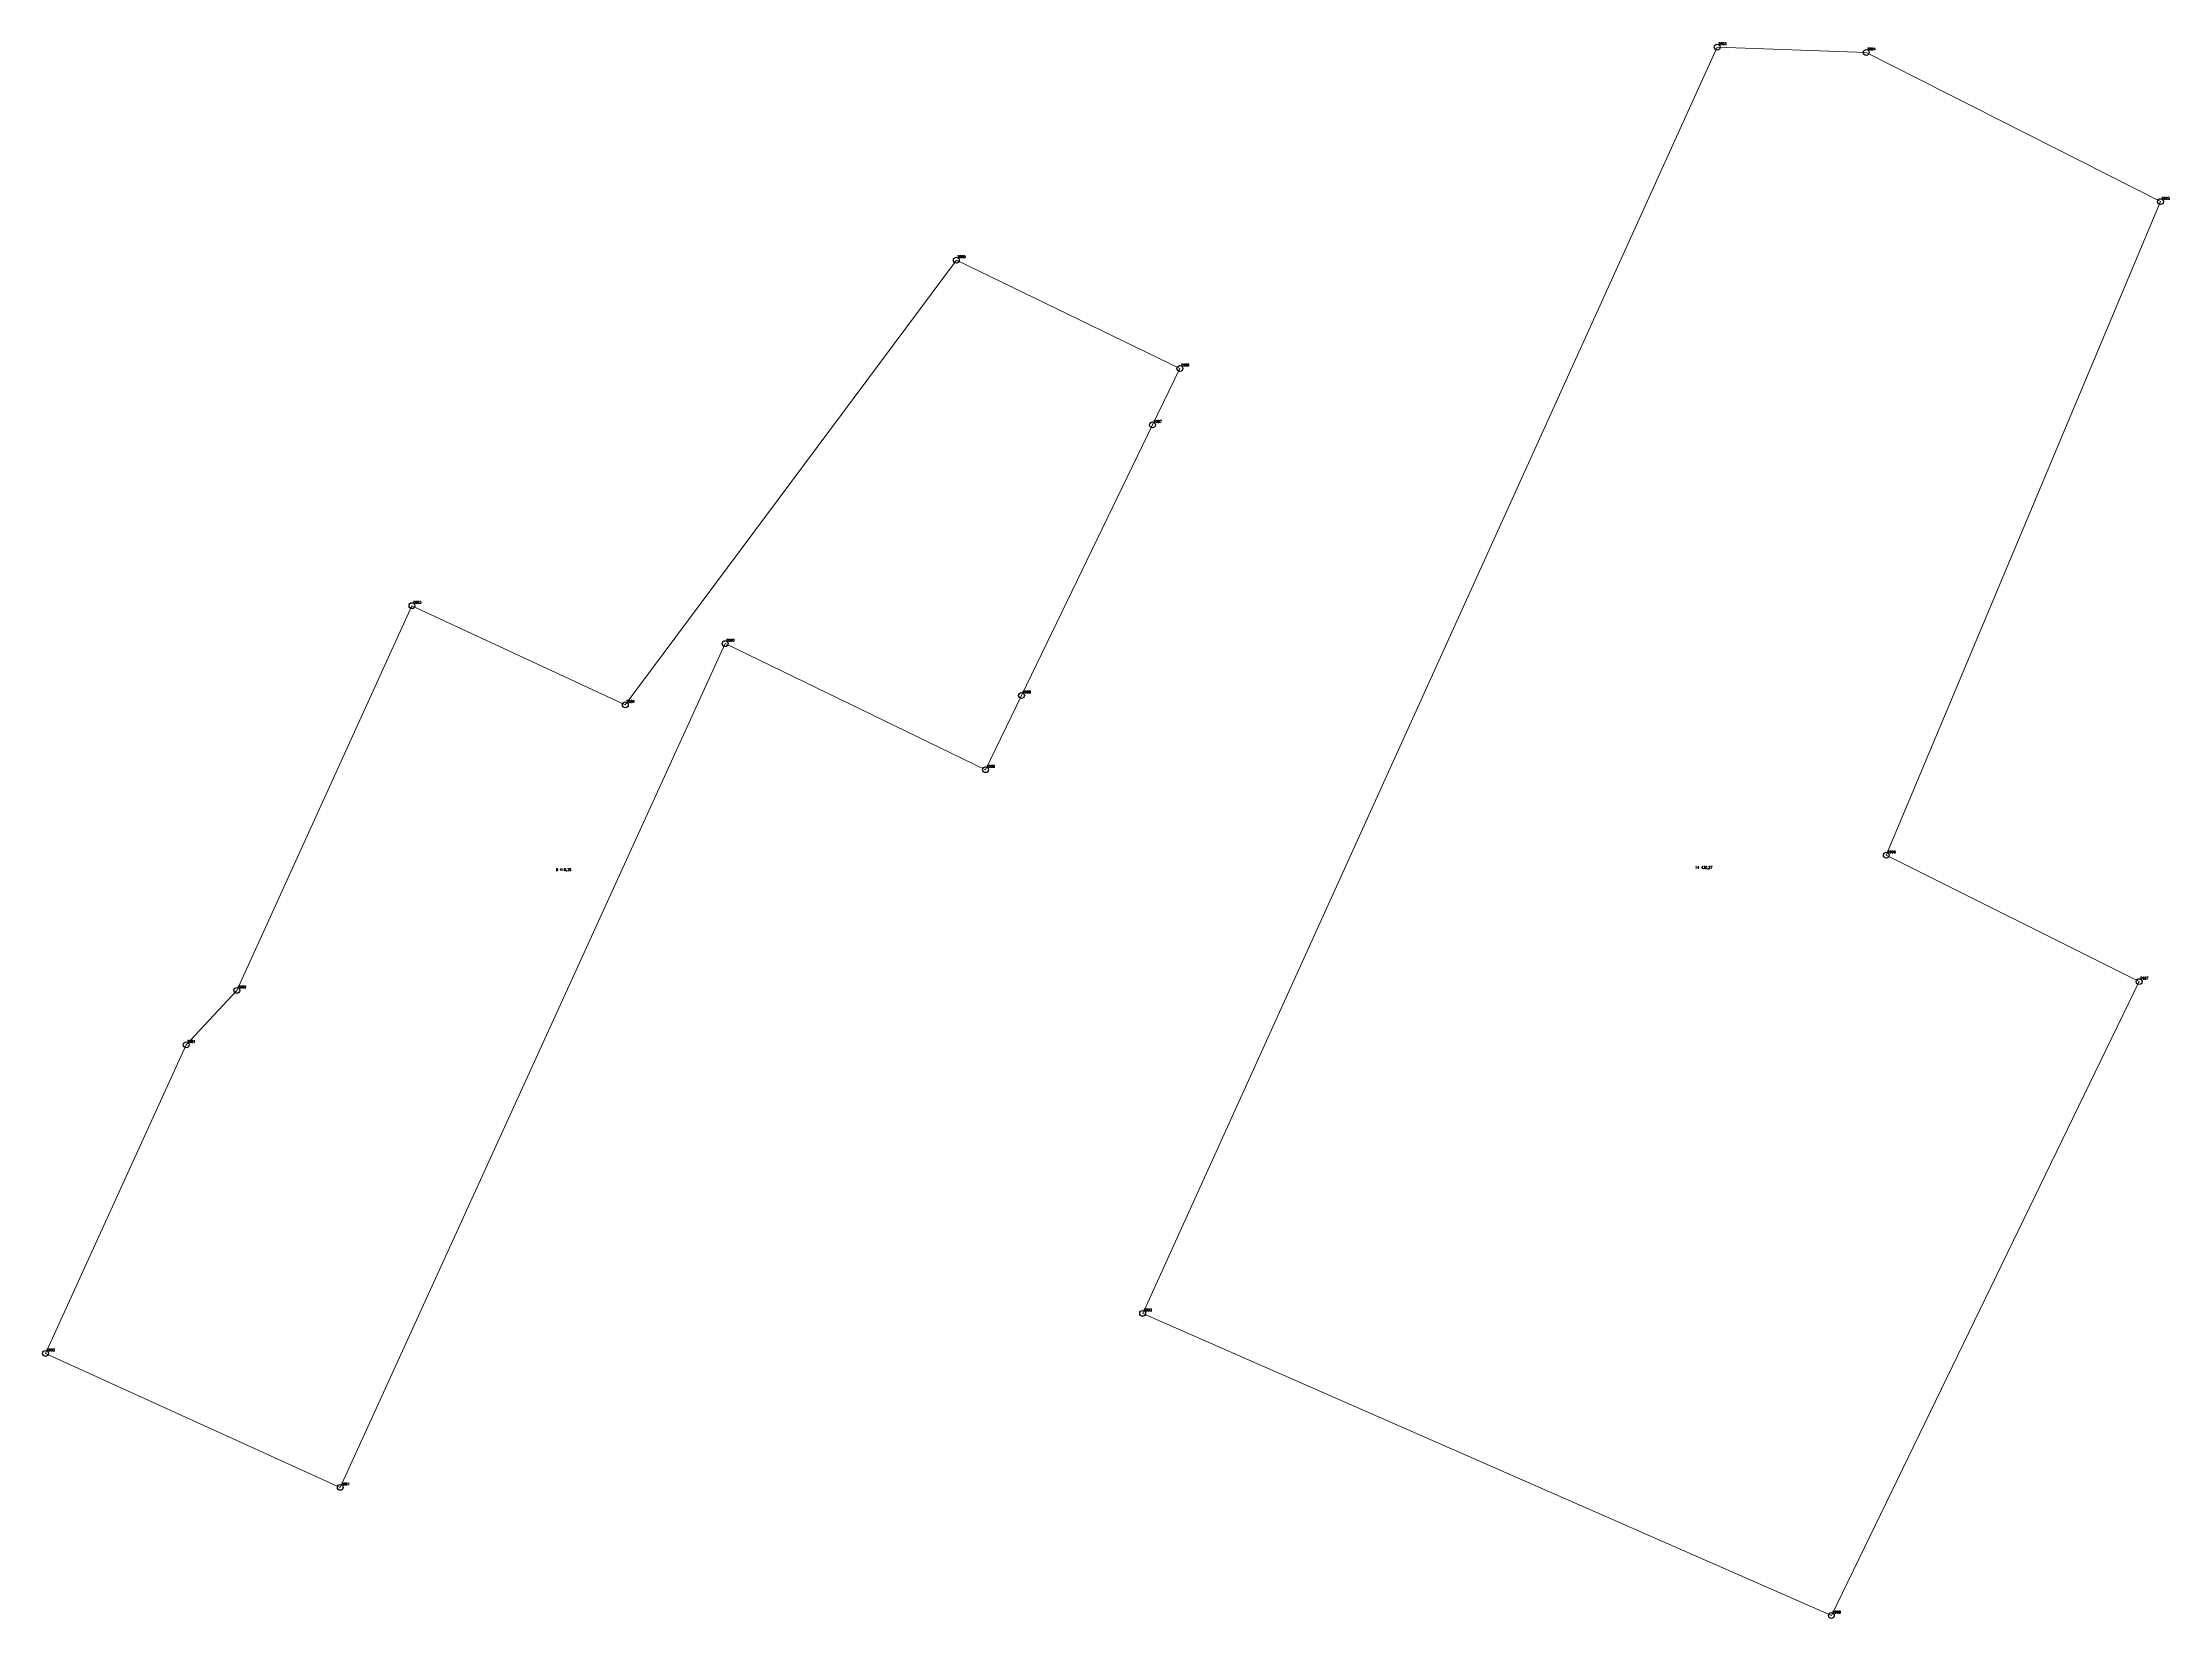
# Model space of a CAD drawing. Extents: x 1391578 to 1399811, y 355675 to 360827.
# Drawn here: x 1399375.8 to 1399647.4, y 360332 to 360533.3 of the extents above; entities that cross this region are included whole.
import ezdxf

# ---------------------------------------------------------------- set-up
doc = ezdxf.new("R2010")
doc.units = 0
doc.header["$PDMODE"] = 33
doc.header["$PDSIZE"] = 0.75
doc.layers.add('6 - утвержденные границы территорий окн', color=7, linetype='Continuous')
doc.styles.get("Standard").update_dxf_attribs({"font": 'simplex.shx'})

msp = doc.modelspace()

# ---------------------------------------------------------------- linework, layer by layer
at = {"layer": '6 - утвержденные границы территорий окн', "color": 7, "lineweight": 20}
for points in [[(1399516.28, 360370.98), (1399589.64, 360532.69), (1399608.66, 360532.01), (1399646.22, 360512.96), (1399611.22, 360429.49), (1399643.51, 360413.35), (1399604.21, 360332.39), (1399516.28, 360370.98)], [(1399376.19, 360365.87), (1399394.16, 360405.28), (1399400.62, 360412.23), (1399422.98, 360461.36), (1399450.22, 360448.7), (1399492.49, 360505.49), (1399521.03, 360491.66), (1399517.54, 360484.45), (1399500.81, 360449.89), (1399496.22, 360440.41), (1399462.96, 360456.51), (1399413.83, 360348.76), (1399376.19, 360365.87)]]:
    msp.add_lwpolyline(points, close=True, dxfattribs=at)
at = {"layer": '6 - утвержденные границы территорий окн'}
for p in [(1399589.64, 360532.69), (1399608.66, 360532.01), (1399646.22, 360512.96), (1399492.49, 360505.49), (1399521.03, 360491.66), (1399517.54, 360484.45), (1399422.98, 360461.36), (1399462.96, 360456.51), (1399500.81, 360449.89), (1399450.22, 360448.7), (1399496.22, 360440.41), (1399611.22, 360429.49), (1399400.62, 360412.23), (1399643.51, 360413.35), (1399394.16, 360405.28), (1399516.28, 360370.98), (1399376.19, 360365.87), (1399413.83, 360348.76), (1399604.21, 360332.39)]:
    msp.add_point(p, dxfattribs=at)

# ---------------------------------------------------------------- texts
at = {"layer": '6 - утвержденные границы территорий окн', "color": 7}
for s, p in [('2693', (1399589.77, 360532.97)), ('2694', (1399608.79, 360532.29)), ('2695', (1399646.35, 360513.23)), ('2685', (1399492.62, 360505.77)), ('2686', (1399521.15, 360491.93)), ('2687', (1399517.67, 360484.73)), ('2683', (1399423.11, 360461.64)), ('2690', (1399463.09, 360456.79)), ('2688', (1399500.94, 360450.17)), ('2684', (1399450.35, 360448.97)), ('2689', (1399496.35, 360440.68)), ('14 430,27', (1399586.82, 360427.77)), ('2696', (1399611.35, 360429.76)), ('6 416,35', (1399441.37, 360427.5)), ('2682', (1399400.75, 360412.5)), ('2697', (1399643.64, 360413.63)), ('2681', (1399394.29, 360405.55)), ('2692', (1399516.41, 360371.25)), ('2680', (1399376.32, 360366.15)), ('2691', (1399413.96, 360349.04)), ('2698', (1399604.34, 360332.67))]:
    msp.add_text(s, height=0.311, dxfattribs=at).set_placement(p)

doc.saveas('drawing.dxf')
